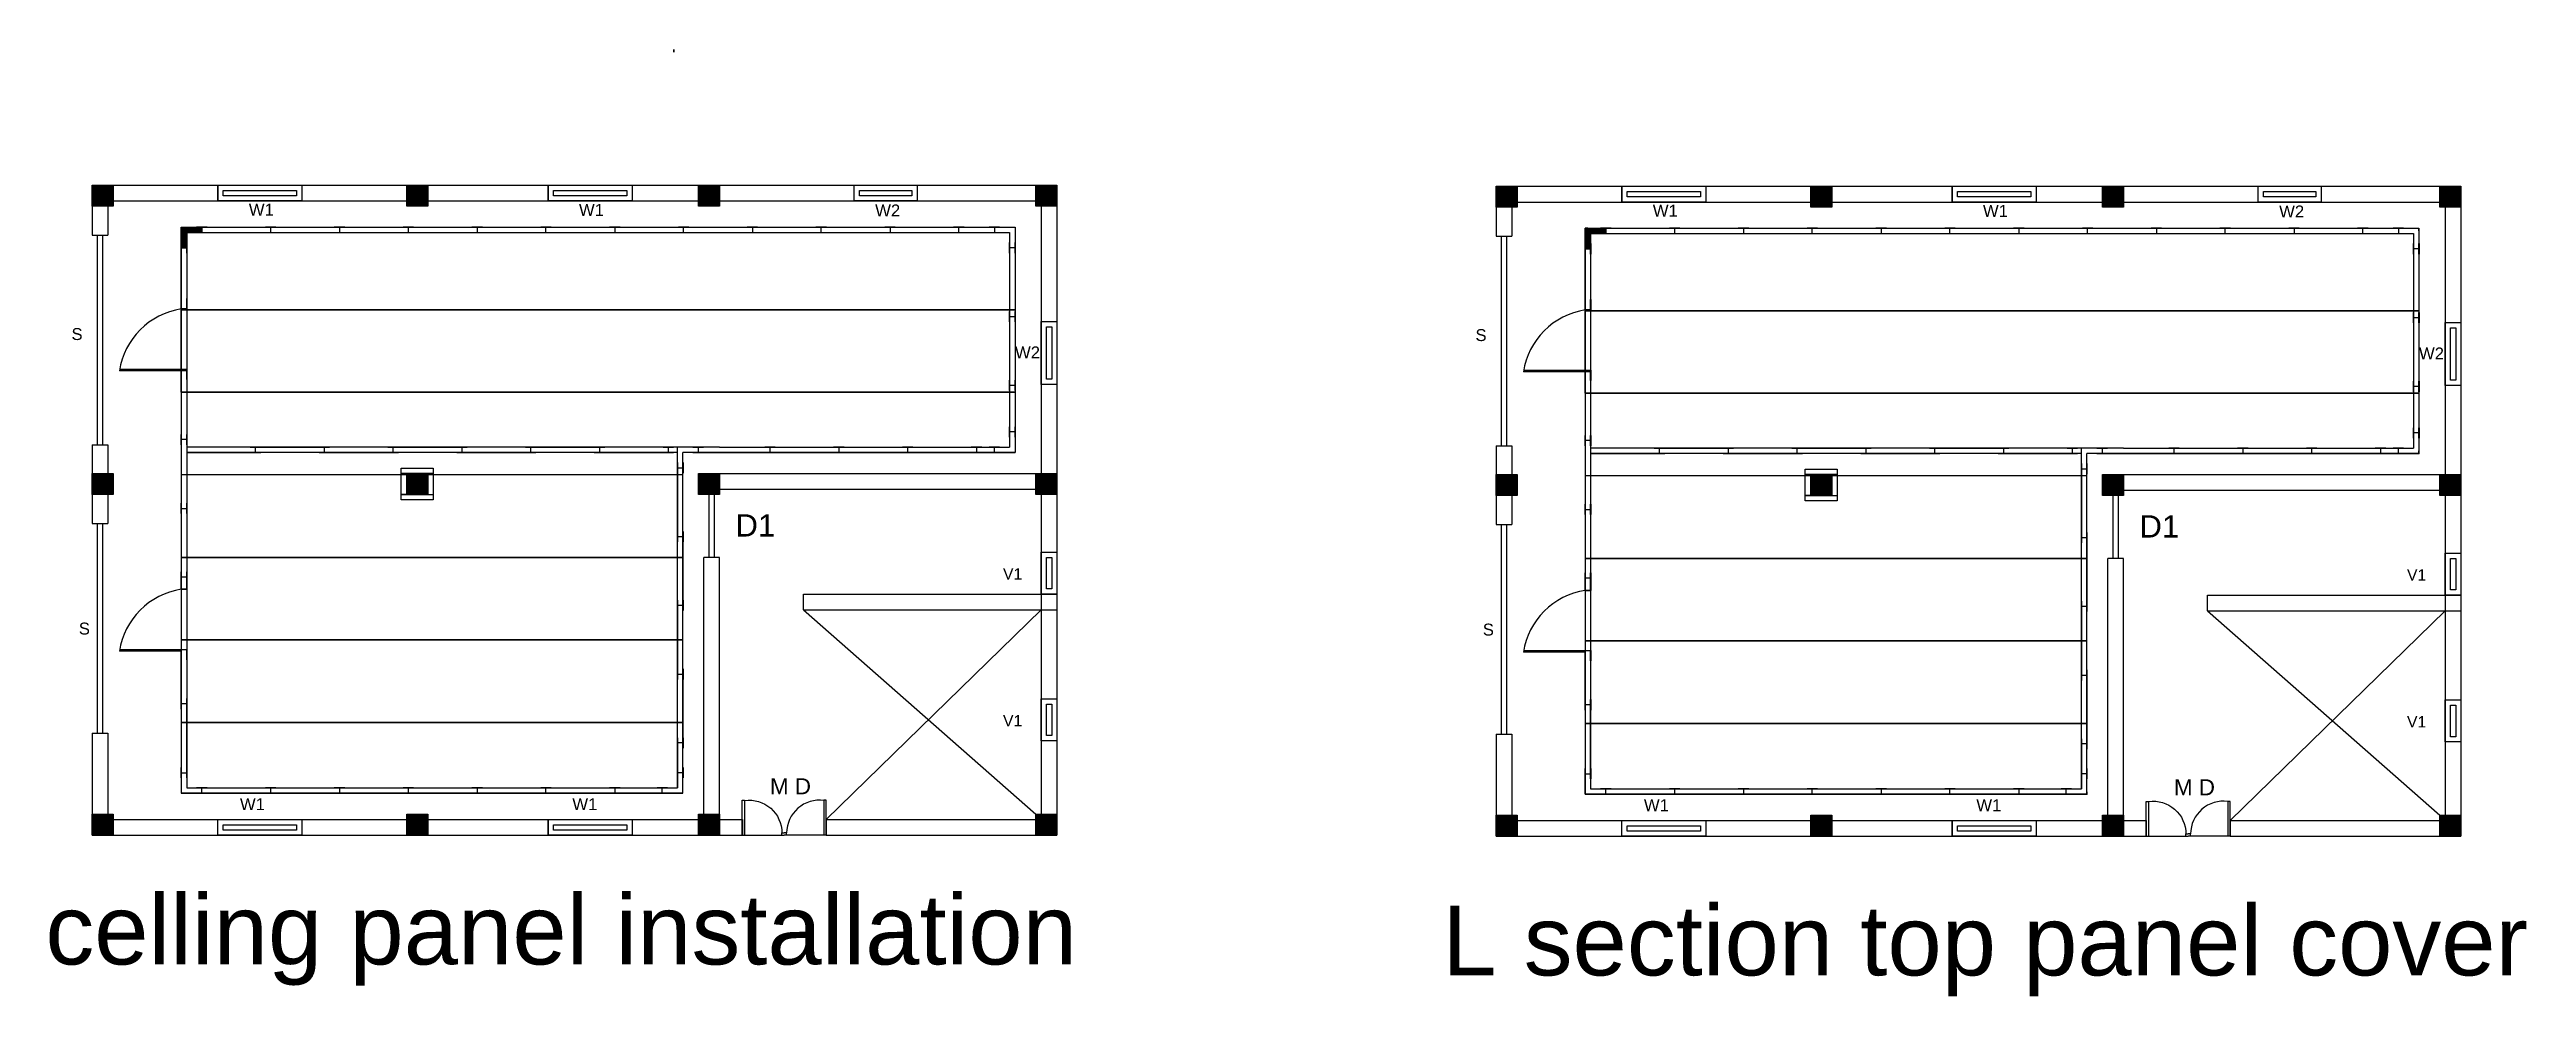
# Model space of a CAD drawing. Header units: millimetres. Extents: x -5757 to 4071, y -90348 to 1709.
# Drawn here: x -316 to 1101, y -2103 to -1561 of the extents above; entities that cross this region are included whole.
import ezdxf

# ---------------------------------------------------------------- set-up
doc = ezdxf.new("R2010")
doc.units = ezdxf.units.MM
doc.header["$MEASUREMENT"] = 0
doc.styles.get("Standard").update_dxf_attribs({"font": 'arial.ttf'})

msp = doc.modelspace()

# ---------------------------------------------------------------- texts
for s, height, p in [('W1', 6.82668, (-202.22507, -1656.45017)), ('W1', 6.82668, (-13.35956, -1656.55948)), ('W2', 6.82668, (156.10015, -1656.87585)), ('W1', 6.82668, (601.0051, -1657.03338)), ('W1', 6.82668, (789.8706, -1657.1427)), ('W2', 6.82668, (959.33032, -1657.45906)), ('S', 6.82668, (-303.69225, -1727.61897)), ('S', 6.82668, (499.53792, -1728.20219)), ('W2', 6.82668, (236.10581, -1738.1387)), ('W2', 6.82668, (1039.33598, -1738.72192)), ('D1', 12.751706, (76.1682, -1840.07977)), ('D1', 12.751706, (879.39836, -1840.66298)), ('V1', 6.456626, (229.23244, -1864.69695)), ('V1', 6.456626, (1032.4626, -1865.28017)), ('S', 6.82668, (-299.49936, -1896.17554)), ('S', 6.82668, (503.73081, -1896.75875)), ('V1', 6.456626, (229.23244, -1948.73427)), ('V1', 6.456626, (1032.4626, -1949.31749)), ('M D', 9.164999, (95.92076, -1987.60065)), ('M D', 9.164999, (899.15092, -1988.18386)), ('W1', 6.82668, (-207.31695, -1996.68267)), ('W1', 6.82668, (-17.14864, -1996.68267)), ('W1', 6.82668, (595.91321, -1997.26589)), ('W1', 6.82668, (786.08152, -1997.26589))]:
    msp.add_text(s, height=height).set_placement(p)
at = {"char_height": 40, "attachment_point": 1}
for s, width, heights, insert in [('celling panel installation', 618.4090479, [0], (-318.62357, -2044.99738, 610.11516)), ('L section top panel cover', 847.6496795, [97.97207], (480.54093, -2051.25425, 839.28489))]:
    msp.add_mtext_dynamic_manual_height_columns(s, width=width, gutter_width=603.26093, heights=heights, dxfattribs=dict(at, insert=insert))

# ---------------------------------------------------------------- blocks, each defined once
blk = doc.blocks.new('door')
for p, q in [((365.5, -158.4), (335.5, -158.4)), ((335.5, -158.4), (335.5, -160.4)), ((335.5, -160.4), (365.5, -160.4)), ((365.5, -158.4), (365.5, -194.4)), ((365.5, -192.4), (363.5, -192.4)), ((363.5, -192.4), (363.5, -194.4))]:
    blk.add_line(p, q)
blk.add_arc((363.6, -164.1), 28.3, 172.5859, 269.786)

# ---------------------------------------------------------------- hatches: boundary and pattern name
h = msp.add_hatch(color=256)
h.dxf.hatch_style = 1
h.paths.add_polyline_path([(-279.89419, -1639.04454), (-291.89419, -1639.04454), (-291.89419, -1651.04454), (-279.89419, -1651.04454)])
h = msp.add_hatch(color=256)
h.dxf.hatch_style = 1
h.paths.add_polyline_path([(-99.89419, -1639.04454), (-111.89419, -1639.04454), (-111.89419, -1651.04454), (-99.89419, -1651.04454)])
h = msp.add_hatch(color=256)
h.dxf.hatch_style = 1
h.paths.add_polyline_path([(67.10581, -1639.04454), (55.10581, -1639.04454), (55.10581, -1651.04454), (67.10581, -1651.04454)])
h = msp.add_hatch(color=256)
h.dxf.hatch_style = 1
h.paths.add_polyline_path([(260.10581, -1639.04454), (248.10581, -1639.04454), (248.10581, -1651.04454), (260.10581, -1651.04454)])
h = msp.add_hatch(color=256)
h.dxf.hatch_style = 1
h.paths.add_polyline_path([(523.33598, -1639.62776), (511.33598, -1639.62776), (511.33598, -1651.62776), (523.33598, -1651.62776)])
h = msp.add_hatch(color=256)
h.dxf.hatch_style = 1
h.paths.add_polyline_path([(703.33598, -1639.62776), (691.33598, -1639.62776), (691.33598, -1651.62776), (703.33598, -1651.62776)])
h = msp.add_hatch(color=256)
h.dxf.hatch_style = 1
h.paths.add_polyline_path([(870.33598, -1639.62776), (858.33598, -1639.62776), (858.33598, -1651.62776), (870.33598, -1651.62776)])
h = msp.add_hatch(color=256)
h.dxf.hatch_style = 1
h.paths.add_polyline_path([(1063.33598, -1639.62776), (1051.33598, -1639.62776), (1051.33598, -1651.62776), (1063.33598, -1651.62776)])
h = msp.add_hatch()
h.set_pattern_fill('INSUL', color=256)
h.set_pattern_definition([(360, (2512.84313, -2889.16082), (0, 0.375), []), (360, (2512.84313, -2889.03582), (0, 0.375), [0.125, -0.125]), (360, (2512.84313, -2888.91082), (0, 0.375), [0.125, -0.125])])
h.paths.add_polyline_path([(-237.79419, -1666.14454), (-229.08419, -1666.14454), (-229.08419, -1663.04454), (-240.89419, -1663.04454), (-240.89419, -1674.85454), (-237.79419, -1674.85454)])
h = msp.add_hatch()
h.set_pattern_fill('INSUL', color=256)
h.set_pattern_definition([(360, (3316.0733, -2889.74404), (0, 0.375), []), (360, (3316.0733, -2889.61904), (0, 0.375), [0.125, -0.125]), (360, (3316.0733, -2889.49404), (0, 0.375), [0.125, -0.125])])
h.paths.add_polyline_path([(565.43598, -1666.72776), (574.14598, -1666.72776), (574.14598, -1663.62776), (562.33598, -1663.62776), (562.33598, -1675.43776), (565.43598, -1675.43776)])
h = msp.add_hatch(color=256)
h.dxf.hatch_style = 1
h.paths.add_polyline_path([(-279.89419, -1804.04454), (-291.89419, -1804.04454), (-291.89419, -1816.04454), (-279.89419, -1816.04454)])
h = msp.add_hatch(color=256)
h.dxf.hatch_style = 1
h.paths.add_polyline_path([(-99.89419, -1804.04454), (-111.89419, -1804.04454), (-111.89419, -1816.04454), (-99.89419, -1816.04454)])
h = msp.add_hatch(color=256)
h.dxf.hatch_style = 1
h.paths.add_polyline_path([(67.10581, -1804.04454), (55.10581, -1804.04454), (55.10581, -1816.04454), (67.10581, -1816.04454)])
h = msp.add_hatch(color=256)
h.dxf.hatch_style = 1
h.paths.add_polyline_path([(260.10581, -1804.04454), (248.10581, -1804.04454), (248.10581, -1816.04454), (260.10581, -1816.04454)])
h = msp.add_hatch(color=256)
h.dxf.hatch_style = 1
h.paths.add_polyline_path([(523.33598, -1804.62776), (511.33598, -1804.62776), (511.33598, -1816.62776), (523.33598, -1816.62776)])
h = msp.add_hatch(color=256)
h.dxf.hatch_style = 1
h.paths.add_polyline_path([(703.33598, -1804.62776), (691.33598, -1804.62776), (691.33598, -1816.62776), (703.33598, -1816.62776)])
h = msp.add_hatch(color=256)
h.dxf.hatch_style = 1
h.paths.add_polyline_path([(870.33598, -1804.62776), (858.33598, -1804.62776), (858.33598, -1816.62776), (870.33598, -1816.62776)])
h = msp.add_hatch(color=256)
h.dxf.hatch_style = 1
h.paths.add_polyline_path([(1063.33598, -1804.62776), (1051.33598, -1804.62776), (1051.33598, -1816.62776), (1063.33598, -1816.62776)])
h = msp.add_hatch(color=256)
h.dxf.hatch_style = 1
h.paths.add_polyline_path([(-279.89419, -1999.04454), (-291.89419, -1999.04454), (-291.89419, -2011.04454), (-279.89419, -2011.04454)])
h = msp.add_hatch(color=256)
h.dxf.hatch_style = 1
h.paths.add_polyline_path([(-99.89419, -1999.04454), (-111.89419, -1999.04454), (-111.89419, -2011.04454), (-99.89419, -2011.04454)])
h = msp.add_hatch(color=256)
h.dxf.hatch_style = 1
h.paths.add_polyline_path([(67.10581, -1999.04454), (55.10581, -1999.04454), (55.10581, -2011.04454), (67.10581, -2011.04454)])
h = msp.add_hatch(color=256)
h.dxf.hatch_style = 1
h.paths.add_polyline_path([(260.10581, -1999.04454), (248.10581, -1999.04454), (248.10581, -2011.04454), (260.10581, -2011.04454)])
h = msp.add_hatch(color=256)
h.dxf.hatch_style = 1
h.paths.add_polyline_path([(523.33598, -1999.62776), (511.33598, -1999.62776), (511.33598, -2011.62776), (523.33598, -2011.62776)])
h = msp.add_hatch(color=256)
h.dxf.hatch_style = 1
h.paths.add_polyline_path([(703.33598, -1999.62776), (691.33598, -1999.62776), (691.33598, -2011.62776), (703.33598, -2011.62776)])
h = msp.add_hatch(color=256)
h.dxf.hatch_style = 1
h.paths.add_polyline_path([(870.33598, -1999.62776), (858.33598, -1999.62776), (858.33598, -2011.62776), (870.33598, -2011.62776)])
h = msp.add_hatch(color=256)
h.dxf.hatch_style = 1
h.paths.add_polyline_path([(1063.33598, -1999.62776), (1051.33598, -1999.62776), (1051.33598, -2011.62776), (1063.33598, -2011.62776)])

# ---------------------------------------------------------------- linework, layer by layer
for p, q in [((-291.89419, -1639.04454), (260.10581, -1639.04454)), ((-291.89419, -1639.04454), (-291.89419, -1667.54454)), ((-282.89419, -1639.04454), (-282.89419, -1667.54454)), ((-219.89419, -1639.04454), (-219.89419, -1648.04454)), ((-171.89419, -1639.04454), (-171.89419, -1648.04454)), ((-30.89419, -1639.04454), (-30.89419, -1648.04454)), ((17.10581, -1639.04454), (17.10581, -1648.04454)), ((251.10581, -1639.04454), (251.10581, -2011.04454)), ((260.10581, -1639.04454), (260.10581, -2011.04454)), ((511.33598, -1639.62776), (1063.33598, -1639.62776)), ((511.33598, -1639.62776), (511.33598, -1668.12776)), ((520.33598, -1639.62776), (520.33598, -1668.12776)), ((583.33598, -1639.62776), (583.33598, -1648.62776)), ((631.33598, -1639.62776), (631.33598, -1648.62776)), ((772.33598, -1639.62776), (772.33598, -1648.62776)), ((820.33598, -1639.62776), (820.33598, -1648.62776)), ((1054.33598, -1639.62776), (1054.33598, -2011.62776)), ((1063.33598, -1639.62776), (1063.33598, -2011.62776)), ((-291.89419, -1648.04454), (260.10581, -1648.04454)), ((511.33598, -1648.62776), (1063.33598, -1648.62776)), ((-229.08419, -1663.04454), (-229.08419, -1666.14454)), ((-229.08419, -1666.14454), (-189.71419, -1666.14454)), ((-189.71419, -1666.14454), (-189.71419, -1663.04454)), ((-189.71419, -1663.04454), (-150.34419, -1663.04454)), ((-150.34419, -1663.04454), (-150.34419, -1666.14454)), ((-150.34419, -1666.14454), (-110.97419, -1666.14454)), ((-110.97419, -1666.14454), (-110.97419, -1663.04454)), ((-110.97419, -1663.04454), (-71.60419, -1663.04454)), ((-71.60419, -1663.04454), (-71.60419, -1666.14454)), ((-71.60419, -1666.14454), (-32.23419, -1666.14454)), ((-32.23419, -1666.14454), (-32.23419, -1663.04454)), ((-32.23419, -1663.04454), (7.13581, -1663.04454)), ((7.13581, -1663.04454), (7.13581, -1666.14454)), ((7.13581, -1666.14454), (46.50581, -1666.14454)), ((46.50581, -1666.14454), (46.50581, -1663.04454)), ((46.50581, -1663.04454), (85.87581, -1663.04454)), ((85.87581, -1663.04454), (85.87581, -1666.14454)), ((85.87581, -1666.14454), (125.24581, -1666.14454)), ((125.24581, -1666.14454), (125.24581, -1663.04454)), ((125.24581, -1663.04454), (164.61581, -1663.04454)), ((164.61581, -1663.04454), (164.61581, -1666.14454)), ((164.61581, -1666.14454), (203.98581, -1666.14454)), ((203.98581, -1666.14454), (203.98581, -1663.04454)), ((224.29581, -1663.04454), (224.29581, -1666.14454)), ((236.10581, -1663.04454, 102), (236.10581, -1710.28454, 102)), ((574.14598, -1663.62776), (574.14598, -1666.72776)), ((574.14598, -1666.72776), (613.51598, -1666.72776)), ((613.51598, -1666.72776), (613.51598, -1663.62776)), ((613.51598, -1663.62776), (652.88598, -1663.62776)), ((652.88598, -1663.62776), (652.88598, -1666.72776)), ((652.88598, -1666.72776), (692.25598, -1666.72776)), ((692.25598, -1666.72776), (692.25598, -1663.62776)), ((692.25598, -1663.62776), (731.62598, -1663.62776)), ((731.62598, -1663.62776), (731.62598, -1666.72776)), ((731.62598, -1666.72776), (770.99598, -1666.72776)), ((770.99598, -1666.72776), (770.99598, -1663.62776)), ((770.99598, -1663.62776), (810.36598, -1663.62776)), ((810.36598, -1663.62776), (810.36598, -1666.72776)), ((810.36598, -1666.72776), (849.73598, -1666.72776)), ((849.73598, -1666.72776), (849.73598, -1663.62776)), ((849.73598, -1663.62776), (889.10598, -1663.62776)), ((889.10598, -1663.62776), (889.10598, -1666.72776)), ((889.10598, -1666.72776), (928.47598, -1666.72776)), ((928.47598, -1666.72776), (928.47598, -1663.62776)), ((928.47598, -1663.62776), (967.84598, -1663.62776)), ((967.84598, -1663.62776), (967.84598, -1666.72776)), ((967.84598, -1666.72776), (1007.21598, -1666.72776)), ((1007.21598, -1666.72776), (1007.21598, -1663.62776)), ((1027.52598, -1663.62776), (1027.52598, -1666.72776)), ((1039.33598, -1663.62776, 102), (1039.33598, -1710.86776, 102)), ((-240.89419, -1674.85454), (-237.79419, -1674.85454)), ((236.10581, -1674.85454), (233.00581, -1674.85454)), ((562.33598, -1675.43776), (565.43598, -1675.43776)), ((1039.33598, -1675.43776), (1036.23598, -1675.43776)), ((-240.89419, -1708.14454), (-240.89419, -1746.94454)), ((-237.79419, -1709.84454), (-240.89419, -1709.84454)), ((236.10581, -1710.28454, 102), (234.5893, -1710.28454, 102)), ((562.33598, -1708.72776), (562.33598, -1747.52776)), ((565.43598, -1710.42776), (562.33598, -1710.42776)), ((1039.33598, -1710.86776, 102), (1037.81947, -1710.86776, 102)), ((-240.89419, -1745.24454), (-276.29419, -1745.24454)), ((-276.12666, -1744.24454), (-237.79419, -1744.24454)), ((-237.79419, -1745.24454), (-240.89419, -1745.24454)), ((-237.79419, -1745.24454), (-237.79419, -1784.61454)), ((562.33598, -1745.82776), (526.93598, -1745.82776)), ((527.10351, -1744.82776), (565.43598, -1744.82776)), ((565.43598, -1745.82776), (562.33598, -1745.82776)), ((565.43598, -1745.82776), (565.43598, -1785.19776)), ((-237.79419, -1784.61454), (-240.89419, -1784.61454)), ((-240.89419, -1784.61454), (-240.89419, -1823.98454)), ((236.10581, -1780.23454), (233.00581, -1780.23454)), ((565.43598, -1785.19776), (562.33598, -1785.19776)), ((562.33598, -1785.19776), (562.33598, -1824.56776)), ((1039.33598, -1780.81776), (1036.23598, -1780.81776)), ((-291.89419, -1787.54454), (-291.89419, -1832.54454)), ((-282.89419, -1787.54454), (-282.89419, -1832.54454)), ((-237.79419, -1788.94454), (-237.79419, -1792.04454)), ((43.00581, -1792.04454), (43.00581, -1788.94454)), ((43.00581, -1852.04454), (43.00581, -1792.04454)), ((43.00581, -1983.94454), (43.00581, -1792.04454)), ((54.81581, -1788.94454), (54.81581, -1792.04454)), ((67.10581, -1788.94454), (233.00581, -1788.94454)), ((67.10581, -1792.04454), (236.10581, -1792.04454)), ((224.29581, -1792.04454), (224.29581, -1788.94454)), ((511.33598, -1788.12776), (511.33598, -1833.12776)), ((520.33598, -1788.12776), (520.33598, -1833.12776)), ((565.43598, -1789.52776), (565.43598, -1792.62776)), ((846.23598, -1792.62776), (846.23598, -1789.52776)), ((846.23598, -1852.62776), (846.23598, -1792.62776)), ((846.23598, -1984.52776), (846.23598, -1792.62776)), ((858.04598, -1789.52776), (858.04598, -1792.62776)), ((870.33598, -1789.52776), (1036.23598, -1789.52776)), ((870.33598, -1792.62776), (1039.33598, -1792.62776)), ((1027.52598, -1792.62776), (1027.52598, -1789.52776)), ((-96.79419, -1804.04454), (-114.99419, -1804.04454)), ((-99.89419, -1804.04454), (-96.79419, -1804.04454)), ((43.00581, -1800.75454), (46.10581, -1800.75454)), ((58.10581, -1816.04454), (58.10581, -1804.04454)), ((67.10581, -1816.04454), (67.10581, -1804.04454)), ((67.10581, -1804.04454), (260.10581, -1804.04454)), ((67.10581, -1813.04454), (260.10581, -1813.04454)), ((706.43598, -1804.62776), (688.23598, -1804.62776)), ((703.33598, -1804.62776), (706.43598, -1804.62776)), ((846.23598, -1801.33776), (849.33598, -1801.33776)), ((861.33598, -1816.62776), (861.33598, -1804.62776)), ((870.33598, -1816.62776), (870.33598, -1804.62776)), ((870.33598, -1804.62776), (1063.33598, -1804.62776)), ((870.33598, -1813.62776), (1063.33598, -1813.62776)), ((-240.89419, -1823.98454), (-237.79419, -1823.98454)), ((-237.79419, -1823.98454), (-237.79419, -1863.35454)), ((-111.89419, -1816.04454), (-114.99419, -1816.04454)), ((-114.99419, -1816.04454), (-96.79419, -1816.04454)), ((61.10248, -1852.04454), (61.10248, -1816.04454)), ((64.10248, -1852.04454), (64.10248, -1816.04454)), ((562.33598, -1824.56776), (565.43598, -1824.56776)), ((565.43598, -1824.56776), (565.43598, -1863.93776)), ((691.33598, -1816.62776), (688.23598, -1816.62776)), ((688.23598, -1816.62776), (706.43598, -1816.62776)), ((864.33265, -1852.62776), (864.33265, -1816.62776)), ((867.33265, -1852.62776), (867.33265, -1816.62776)), ((43.00581, -1983.94454), (43.00581, -1852.04454)), ((46.10581, -1987.04454), (46.10581, -1852.04454)), ((58.10581, -2011.04454), (58.10581, -1852.04454)), ((67.10581, -1852.04454), (58.10581, -1852.04454)), ((67.10581, -2011.04454), (67.10581, -1852.04454)), ((846.23598, -1984.52776), (846.23598, -1852.62776)), ((849.33598, -1987.62776), (849.33598, -1852.62776)), ((861.33598, -2011.62776), (861.33598, -1852.62776)), ((870.33598, -1852.62776), (861.33598, -1852.62776)), ((870.33598, -2011.62776), (870.33598, -1852.62776)), ((-237.79419, -1863.35454), (-240.89419, -1863.35454)), ((-240.89419, -1870.29454), (-237.79419, -1870.29454)), ((565.43598, -1863.93776), (562.33598, -1863.93776)), ((115.10581, -1882.04454), (115.10581, -1873.04454)), ((115.10581, -1873.04454), (260.10581, -1873.04454)), ((115.10581, -1882.04454), (260.10581, -1882.04454)), ((115.10581, -1882.04454), (248.10581, -1999.04454)), ((251.10581, -1882.04454), (128.10581, -2002.04454)), ((562.33598, -1870.87776), (565.43598, -1870.87776)), ((918.33598, -1882.62776), (918.33598, -1873.62776)), ((918.33598, -1873.62776), (1063.33598, -1873.62776)), ((918.33598, -1882.62776), (1063.33598, -1882.62776)), ((918.33598, -1882.62776), (1051.33598, -1999.62776)), ((1054.33598, -1882.62776), (931.33598, -2002.62776)), ((-240.89419, -1905.69454), (-276.29419, -1905.69454)), ((-276.12666, -1904.69454), (-237.79419, -1904.69454)), ((-240.89419, -1935.86454), (-240.89419, -1905.69454)), ((562.33598, -1906.27776), (526.93598, -1906.27776)), ((527.10351, -1905.27776), (565.43598, -1905.27776)), ((562.33598, -1936.44776), (562.33598, -1906.27776)), ((-237.79419, -1935.86454), (-240.89419, -1935.86454)), ((-237.79419, -1975.23454), (-237.79419, -1935.86454)), ((565.43598, -1936.44776), (562.33598, -1936.44776)), ((565.43598, -1975.81776), (565.43598, -1936.44776)), ((-291.89419, -1952.54454), (-291.89419, -1999.04454)), ((-282.89419, -1952.54454), (-282.89419, -1999.04454)), ((511.33598, -1953.12776), (511.33598, -1999.62776)), ((520.33598, -1953.12776), (520.33598, -1999.62776)), ((-240.89419, -1975.23454), (-237.79419, -1975.23454)), ((46.10581, -1975.23454), (43.00581, -1975.23454)), ((562.33598, -1975.81776), (565.43598, -1975.81776)), ((849.33598, -1975.81776), (846.23598, -1975.81776)), ((-229.08419, -1987.04454), (-229.08419, -1983.94454)), ((34.29581, -1987.04454), (34.29581, -1983.94454)), ((574.14598, -1987.62776), (574.14598, -1984.52776)), ((837.52598, -1987.62776), (837.52598, -1984.52776)), ((-291.89419, -1999.04454), (-291.89419, -2011.04454)), ((-291.89419, -2002.04454), (80.10581, -2002.04454)), ((-291.89419, -2011.04454), (80.10581, -2011.04454)), ((-282.89419, -1999.04454), (-282.89419, -2011.04454)), ((-30.89419, -2002.04454), (-30.89419, -2011.04454)), ((17.10581, -2002.04454), (17.10581, -2011.04454)), ((80.10581, -2002.04454), (80.10581, -2011.04454)), ((128.10581, -2002.04454), (260.10581, -2002.04454)), ((128.10581, -2002.04454), (128.10581, -2011.04454)), ((128.10581, -2011.04454), (260.10581, -2011.04454)), ((511.33598, -1999.62776), (511.33598, -2011.62776)), ((511.33598, -2002.62776), (883.33598, -2002.62776)), ((511.33598, -2011.62776), (883.33598, -2011.62776)), ((520.33598, -1999.62776), (520.33598, -2011.62776)), ((772.33598, -2002.62776), (772.33598, -2011.62776)), ((820.33598, -2002.62776), (820.33598, -2011.62776)), ((883.33598, -2002.62776), (883.33598, -2011.62776)), ((931.33598, -2002.62776), (1063.33598, -2002.62776)), ((931.33598, -2002.62776), (931.33598, -2011.62776)), ((931.33598, -2011.62776), (1063.33598, -2011.62776))]:
    msp.add_line(p, q)
at = {"color": 3}
for p, q in [((-291.89419, -1667.54454), (-282.89419, -1667.54454)), ((511.33598, -1668.12776), (520.33598, -1668.12776)), ((-291.89419, -1787.54454), (-282.89419, -1787.54454)), ((511.33598, -1788.12776), (520.33598, -1788.12776)), ((-291.89419, -1832.54454), (-282.89419, -1832.54454)), ((511.33598, -1833.12776), (520.33598, -1833.12776)), ((-291.89419, -1952.54454), (-282.89419, -1952.54454)), ((511.33598, -1953.12776), (520.33598, -1953.12776))]:
    msp.add_line(p, q, dxfattribs=at)
at = {"extrusion": (0, -1, -6.12323e-17)}
for p, q in [((-237.79419, -1709.84454, 102), (-237.79419, -1709.84454, 81)), ((565.43598, -1710.42776, 102), (565.43598, -1710.42776, 81)), ((-237.79419, -1870.29454, 81), (-241.00664, -1870.29454, 81)), ((-237.79419, -1870.29454, 102), (-237.79419, -1870.29454, 81)), ((565.43598, -1870.87776, 81), (562.22352, -1870.87776, 81)), ((565.43598, -1870.87776, 102), (565.43598, -1870.87776, 81))]:
    msp.add_line(p, q, dxfattribs=at)
at = {"extrusion": (1, 0, 0)}
for points, elevation in [([(-1562.85981, 0), (-1561.35981, 0), (-1561.35981, 0.0625), (-1562.92231, 0.0625), (-1562.92231, -4.9375), (-1562.85981, -4.9375), (-1562.85981, 0)], 40.97142), ([(-1792.62776, 105.14), (-1791.12776, 105.14), (-1791.12776, 105.2025), (-1792.69026, 105.2025), (-1792.69026, 100.2025), (-1792.62776, 100.2025), (-1792.62776, 105.14)], 1039.33598), ([(-1987.62776, 105.14), (-1986.12776, 105.14), (-1986.12776, 105.2025), (-1987.69026, 105.2025), (-1987.69026, 100.2025), (-1987.62776, 100.2025), (-1987.62776, 105.14)], 849.34358)]:
    msp.add_lwpolyline(points, dxfattribs=dict(at, elevation=elevation))
for points in [[(-291.89419, -1639.04454), (-279.89419, -1639.04454), (-279.89419, -1651.04454), (-291.89419, -1651.04454)], [(-111.89419, -1639.04454), (-99.89419, -1639.04454), (-99.89419, -1651.04454), (-111.89419, -1651.04454)], [(55.10581, -1639.04454), (67.10581, -1639.04454), (67.10581, -1651.04454), (55.10581, -1651.04454)], [(248.10581, -1639.04454), (260.10581, -1639.04454), (260.10581, -1651.04454), (248.10581, -1651.04454)], [(511.33598, -1639.62776), (523.33598, -1639.62776), (523.33598, -1651.62776), (511.33598, -1651.62776)], [(691.33598, -1639.62776), (703.33598, -1639.62776), (703.33598, -1651.62776), (691.33598, -1651.62776)], [(858.33598, -1639.62776), (870.33598, -1639.62776), (870.33598, -1651.62776), (858.33598, -1651.62776)], [(1051.33598, -1639.62776), (1063.33598, -1639.62776), (1063.33598, -1651.62776), (1051.33598, -1651.62776)], [(-291.89419, -1804.04454), (-279.89419, -1804.04454), (-279.89419, -1816.04454), (-291.89419, -1816.04454)], [(-114.99419, -1800.94454), (-96.79419, -1800.94454), (-96.79419, -1819.14454), (-114.99419, -1819.14454)], [(-111.89419, -1804.04454), (-99.89419, -1804.04454), (-99.89419, -1816.04454), (-111.89419, -1816.04454)], [(55.10581, -1804.04454), (67.10581, -1804.04454), (67.10581, -1816.04454), (55.10581, -1816.04454)], [(248.10581, -1804.04454), (260.10581, -1804.04454), (260.10581, -1816.04454), (248.10581, -1816.04454)], [(511.33598, -1804.62776), (523.33598, -1804.62776), (523.33598, -1816.62776), (511.33598, -1816.62776)], [(688.23598, -1801.52776), (706.43598, -1801.52776), (706.43598, -1819.72776), (688.23598, -1819.72776)], [(691.33598, -1804.62776), (703.33598, -1804.62776), (703.33598, -1816.62776), (691.33598, -1816.62776)], [(858.33598, -1804.62776), (870.33598, -1804.62776), (870.33598, -1816.62776), (858.33598, -1816.62776)], [(1051.33598, -1804.62776), (1063.33598, -1804.62776), (1063.33598, -1816.62776), (1051.33598, -1816.62776)], [(-291.89419, -1999.04454), (-279.89419, -1999.04454), (-279.89419, -2011.04454), (-291.89419, -2011.04454)], [(-111.89419, -1999.04454), (-99.89419, -1999.04454), (-99.89419, -2011.04454), (-111.89419, -2011.04454)], [(55.10581, -1999.04454), (67.10581, -1999.04454), (67.10581, -2011.04454), (55.10581, -2011.04454)], [(248.10581, -1999.04454), (260.10581, -1999.04454), (260.10581, -2011.04454), (248.10581, -2011.04454)], [(511.33598, -1999.62776), (523.33598, -1999.62776), (523.33598, -2011.62776), (511.33598, -2011.62776)], [(691.33598, -1999.62776), (703.33598, -1999.62776), (703.33598, -2011.62776), (691.33598, -2011.62776)], [(858.33598, -1999.62776), (870.33598, -1999.62776), (870.33598, -2011.62776), (858.33598, -2011.62776)], [(1051.33598, -1999.62776), (1063.33598, -1999.62776), (1063.33598, -2011.62776), (1051.33598, -2011.62776)]]:
    msp.add_lwpolyline(points, close=True)
at = {"color": 2}
for points in [[(-219.89419, -1639.04454), (-171.89419, -1639.04454), (-171.89419, -1648.04454), (-219.89419, -1648.04454)], [(-216.89419, -1642.04454), (-174.89419, -1642.04454), (-174.89419, -1645.04454), (-216.89419, -1645.04454)], [(-30.89419, -1639.04454), (17.10581, -1639.04454), (17.10581, -1648.04454), (-30.89419, -1648.04454)], [(-27.89419, -1642.04454), (14.10581, -1642.04454), (14.10581, -1645.04454), (-27.89419, -1645.04454)], [(144.10581, -1639.04454), (180.10581, -1639.04454), (180.10581, -1648.04454), (144.10581, -1648.04454)], [(147.10581, -1642.04454), (177.10581, -1642.04454), (177.10581, -1645.04454), (147.10581, -1645.04454)], [(583.33598, -1639.62776), (631.33598, -1639.62776), (631.33598, -1648.62776), (583.33598, -1648.62776)], [(586.33598, -1642.62776), (628.33598, -1642.62776), (628.33598, -1645.62776), (586.33598, -1645.62776)], [(772.33598, -1639.62776), (820.33598, -1639.62776), (820.33598, -1648.62776), (772.33598, -1648.62776)], [(775.33598, -1642.62776), (817.33598, -1642.62776), (817.33598, -1645.62776), (775.33598, -1645.62776)], [(947.33598, -1639.62776), (983.33598, -1639.62776), (983.33598, -1648.62776), (947.33598, -1648.62776)], [(950.33598, -1642.62776), (980.33598, -1642.62776), (980.33598, -1645.62776), (950.33598, -1645.62776)], [(251.10581, -1717.04454), (260.10581, -1717.04454), (260.10581, -1753.04454), (251.10581, -1753.04454)], [(254.10581, -1720.04454), (257.10581, -1720.04454), (257.10581, -1750.04454), (254.10581, -1750.04454)], [(1054.33598, -1717.62776), (1063.33598, -1717.62776), (1063.33598, -1753.62776), (1054.33598, -1753.62776)], [(1057.33598, -1720.62776), (1060.33598, -1720.62776), (1060.33598, -1750.62776), (1057.33598, -1750.62776)], [(251.10581, -1849.04454), (260.10581, -1849.04454), (260.10581, -1873.04454), (251.10581, -1873.04454)], [(254.10581, -1852.04454), (257.10581, -1852.04454), (257.10581, -1870.04454), (254.10581, -1870.04454)], [(1054.33598, -1849.62776), (1063.33598, -1849.62776), (1063.33598, -1873.62776), (1054.33598, -1873.62776)], [(1057.33598, -1852.62776), (1060.33598, -1852.62776), (1060.33598, -1870.62776), (1057.33598, -1870.62776)], [(251.10581, -1933.04454), (260.10581, -1933.04454), (260.10581, -1957.04454), (251.10581, -1957.04454)], [(254.10581, -1936.04454), (257.10581, -1936.04454), (257.10581, -1954.04454), (254.10581, -1954.04454)], [(1054.33598, -1933.62776), (1063.33598, -1933.62776), (1063.33598, -1957.62776), (1054.33598, -1957.62776)], [(1057.33598, -1936.62776), (1060.33598, -1936.62776), (1060.33598, -1954.62776), (1057.33598, -1954.62776)], [(-219.89419, -2002.04454), (-171.89419, -2002.04454), (-171.89419, -2011.04454), (-219.89419, -2011.04454)], [(-216.89419, -2005.04454), (-174.89419, -2005.04454), (-174.89419, -2008.04454), (-216.89419, -2008.04454)], [(-30.89419, -2002.04454), (17.10581, -2002.04454), (17.10581, -2011.04454), (-30.89419, -2011.04454)], [(-27.89419, -2005.04454), (14.10581, -2005.04454), (14.10581, -2008.04454), (-27.89419, -2008.04454)], [(583.33598, -2002.62776), (631.33598, -2002.62776), (631.33598, -2011.62776), (583.33598, -2011.62776)], [(586.33598, -2005.62776), (628.33598, -2005.62776), (628.33598, -2008.62776), (586.33598, -2008.62776)], [(772.33598, -2002.62776), (820.33598, -2002.62776), (820.33598, -2011.62776), (772.33598, -2011.62776)], [(775.33598, -2005.62776), (817.33598, -2005.62776), (817.33598, -2008.62776), (775.33598, -2008.62776)]]:
    msp.add_lwpolyline(points, close=True, dxfattribs=at)
at = {"color": 3}
for points in [[(-288.89419, -1787.54454), (-288.89419, -1667.54454)], [(-285.89419, -1667.54454), (-285.89419, -1787.54454)], [(514.33598, -1788.12776), (514.33598, -1668.12776)], [(517.33598, -1668.12776), (517.33598, -1788.12776)], [(-288.89419, -1952.54454), (-288.89419, -1832.54454)], [(-285.89419, -1832.54454), (-285.89419, -1952.54454)], [(514.33598, -1953.12776), (514.33598, -1833.12776)], [(517.33598, -1833.12776), (517.33598, -1953.12776)]]:
    msp.add_lwpolyline(points, dxfattribs=at)
for points in [[(-240.95669, -1674.85454), (-240.95669, -1671.85454), (-240.89419, -1671.85454), (-240.89419, -1677.85454), (-240.95669, -1677.85454), (-240.95669, -1674.85454)], [(-240.89419, -1663.04454), (-240.89419, -1987.04454)], [(-240.89419, -1663.04454), (236.10581, -1663.04454)], [(-237.79419, -1666.14454), (-237.79419, -1788.94454)], [(-237.79419, -1666.14454), (233.00581, -1666.14454)], [(-237.79419, -1674.85454), (-237.79419, -1671.85454), (-237.73169, -1671.85454), (-237.73169, -1677.85454), (-237.79419, -1677.85454), (-237.79419, -1674.85454)], [(-229.08419, -1663.04454), (-232.08419, -1663.04454), (-232.08419, -1662.98204), (-226.08419, -1662.98204), (-226.08419, -1663.04454), (-229.08419, -1663.04454)], [(-229.08419, -1666.20704), (-232.08419, -1666.20704), (-232.08419, -1666.14454), (-226.08419, -1666.14454), (-226.08419, -1666.20704), (-229.08419, -1666.20704)], [(-189.71419, -1663.04454), (-192.71419, -1663.04454), (-192.71419, -1662.98204), (-186.71419, -1662.98204), (-186.71419, -1663.04454), (-189.71419, -1663.04454)], [(-189.71419, -1666.20704), (-192.71419, -1666.20704), (-192.71419, -1666.14454), (-186.71419, -1666.14454), (-186.71419, -1666.20704), (-189.71419, -1666.20704)], [(-150.34419, -1663.04454), (-153.34419, -1663.04454), (-153.34419, -1662.98204), (-147.34419, -1662.98204), (-147.34419, -1663.04454), (-150.34419, -1663.04454)], [(-150.34419, -1666.20704), (-153.34419, -1666.20704), (-153.34419, -1666.14454), (-147.34419, -1666.14454), (-147.34419, -1666.20704), (-150.34419, -1666.20704)], [(-110.97419, -1663.04454), (-113.97419, -1663.04454), (-113.97419, -1662.98204), (-107.97419, -1662.98204), (-107.97419, -1663.04454), (-110.97419, -1663.04454)], [(-110.97419, -1666.20704), (-113.97419, -1666.20704), (-113.97419, -1666.14454), (-107.97419, -1666.14454), (-107.97419, -1666.20704), (-110.97419, -1666.20704)], [(-71.60419, -1663.04454), (-74.60419, -1663.04454), (-74.60419, -1662.98204), (-68.60419, -1662.98204), (-68.60419, -1663.04454), (-71.60419, -1663.04454)], [(-71.60419, -1666.20704), (-74.60419, -1666.20704), (-74.60419, -1666.14454), (-68.60419, -1666.14454), (-68.60419, -1666.20704), (-71.60419, -1666.20704)], [(-32.23419, -1663.04454), (-35.23419, -1663.04454), (-35.23419, -1662.98204), (-29.23419, -1662.98204), (-29.23419, -1663.04454), (-32.23419, -1663.04454)], [(-32.23419, -1666.20704), (-35.23419, -1666.20704), (-35.23419, -1666.14454), (-29.23419, -1666.14454), (-29.23419, -1666.20704), (-32.23419, -1666.20704)], [(7.13581, -1663.04454), (4.13581, -1663.04454), (4.13581, -1662.98204), (10.13581, -1662.98204), (10.13581, -1663.04454), (7.13581, -1663.04454)], [(7.13581, -1666.20704), (4.13581, -1666.20704), (4.13581, -1666.14454), (10.13581, -1666.14454), (10.13581, -1666.20704), (7.13581, -1666.20704)], [(46.50581, -1663.04454), (43.50581, -1663.04454), (43.50581, -1662.98204), (49.50581, -1662.98204), (49.50581, -1663.04454), (46.50581, -1663.04454)], [(46.50581, -1666.20704), (43.50581, -1666.20704), (43.50581, -1666.14454), (49.50581, -1666.14454), (49.50581, -1666.20704), (46.50581, -1666.20704)], [(85.87581, -1663.04454), (82.87581, -1663.04454), (82.87581, -1662.98204), (88.87581, -1662.98204), (88.87581, -1663.04454), (85.87581, -1663.04454)], [(85.87581, -1666.20704), (82.87581, -1666.20704), (82.87581, -1666.14454), (88.87581, -1666.14454), (88.87581, -1666.20704), (85.87581, -1666.20704)], [(125.24581, -1663.04454), (122.24581, -1663.04454), (122.24581, -1662.98204), (128.24581, -1662.98204), (128.24581, -1663.04454), (125.24581, -1663.04454)], [(125.24581, -1666.20704), (122.24581, -1666.20704), (122.24581, -1666.14454), (128.24581, -1666.14454), (128.24581, -1666.20704), (125.24581, -1666.20704)], [(164.61581, -1663.04454), (161.61581, -1663.04454), (161.61581, -1662.98204), (167.61581, -1662.98204), (167.61581, -1663.04454), (164.61581, -1663.04454)], [(164.61581, -1666.20704), (161.61581, -1666.20704), (161.61581, -1666.14454), (167.61581, -1666.14454), (167.61581, -1666.20704), (164.61581, -1666.20704)], [(203.98581, -1663.04454), (200.98581, -1663.04454), (200.98581, -1662.98204), (206.98581, -1662.98204), (206.98581, -1663.04454), (203.98581, -1663.04454)], [(203.98581, -1666.20704), (200.98581, -1666.20704), (200.98581, -1666.14454), (206.98581, -1666.14454), (206.98581, -1666.20704), (203.98581, -1666.20704)], [(224.29581, -1663.04454), (221.29581, -1663.04454), (221.29581, -1662.98204), (227.29581, -1662.98204), (227.29581, -1663.04454), (224.29581, -1663.04454)], [(224.29581, -1666.20704), (221.29581, -1666.20704), (221.29581, -1666.14454), (227.29581, -1666.14454), (227.29581, -1666.20704), (224.29581, -1666.20704)], [(232.94331, -1674.85454), (232.94331, -1671.85454), (233.00581, -1671.85454), (233.00581, -1677.85454), (232.94331, -1677.85454), (232.94331, -1674.85454)], [(233.00581, -1666.14454), (233.00581, -1788.94454)], [(236.10581, -1663.04454), (236.10581, -1792.04454)], [(236.10581, -1674.85454), (236.10581, -1671.85454), (236.16831, -1671.85454), (236.16831, -1677.85454), (236.10581, -1677.85454), (236.10581, -1674.85454)], [(562.33598, -1663.62776), (562.33598, -1987.62776)], [(562.33598, -1663.62776), (1039.33598, -1663.62776)], [(565.43598, -1666.72776), (565.43598, -1789.52776)], [(565.43598, -1666.72776), (1036.23598, -1666.72776)], [(574.14598, -1663.62776), (571.14598, -1663.62776), (571.14598, -1663.56526), (577.14598, -1663.56526), (577.14598, -1663.62776), (574.14598, -1663.62776)], [(574.14598, -1666.79026), (571.14598, -1666.79026), (571.14598, -1666.72776), (577.14598, -1666.72776), (577.14598, -1666.79026), (574.14598, -1666.79026)], [(613.51598, -1663.62776), (610.51598, -1663.62776), (610.51598, -1663.56526), (616.51598, -1663.56526), (616.51598, -1663.62776), (613.51598, -1663.62776)], [(613.51598, -1666.79026), (610.51598, -1666.79026), (610.51598, -1666.72776), (616.51598, -1666.72776), (616.51598, -1666.79026), (613.51598, -1666.79026)], [(652.88598, -1663.62776), (649.88598, -1663.62776), (649.88598, -1663.56526), (655.88598, -1663.56526), (655.88598, -1663.62776), (652.88598, -1663.62776)], [(652.88598, -1666.79026), (649.88598, -1666.79026), (649.88598, -1666.72776), (655.88598, -1666.72776), (655.88598, -1666.79026), (652.88598, -1666.79026)], [(692.25598, -1663.62776), (689.25598, -1663.62776), (689.25598, -1663.56526), (695.25598, -1663.56526), (695.25598, -1663.62776), (692.25598, -1663.62776)], [(692.25598, -1666.79026), (689.25598, -1666.79026), (689.25598, -1666.72776), (695.25598, -1666.72776), (695.25598, -1666.79026), (692.25598, -1666.79026)], [(731.62598, -1663.62776), (728.62598, -1663.62776), (728.62598, -1663.56526), (734.62598, -1663.56526), (734.62598, -1663.62776), (731.62598, -1663.62776)], [(731.62598, -1666.79026), (728.62598, -1666.79026), (728.62598, -1666.72776), (734.62598, -1666.72776), (734.62598, -1666.79026), (731.62598, -1666.79026)], [(770.99598, -1663.62776), (767.99598, -1663.62776), (767.99598, -1663.56526), (773.99598, -1663.56526), (773.99598, -1663.62776), (770.99598, -1663.62776)], [(770.99598, -1666.79026), (767.99598, -1666.79026), (767.99598, -1666.72776), (773.99598, -1666.72776), (773.99598, -1666.79026), (770.99598, -1666.79026)], [(810.36598, -1663.62776), (807.36598, -1663.62776), (807.36598, -1663.56526), (813.36598, -1663.56526), (813.36598, -1663.62776), (810.36598, -1663.62776)], [(810.36598, -1666.79026), (807.36598, -1666.79026), (807.36598, -1666.72776), (813.36598, -1666.72776), (813.36598, -1666.79026), (810.36598, -1666.79026)], [(849.73598, -1663.62776), (846.73598, -1663.62776), (846.73598, -1663.56526), (852.73598, -1663.56526), (852.73598, -1663.62776), (849.73598, -1663.62776)], [(849.73598, -1666.79026), (846.73598, -1666.79026), (846.73598, -1666.72776), (852.73598, -1666.72776), (852.73598, -1666.79026), (849.73598, -1666.79026)], [(889.10598, -1663.62776), (886.10598, -1663.62776), (886.10598, -1663.56526), (892.10598, -1663.56526), (892.10598, -1663.62776), (889.10598, -1663.62776)], [(889.10598, -1666.79026), (886.10598, -1666.79026), (886.10598, -1666.72776), (892.10598, -1666.72776), (892.10598, -1666.79026), (889.10598, -1666.79026)], [(928.47598, -1663.62776), (925.47598, -1663.62776), (925.47598, -1663.56526), (931.47598, -1663.56526), (931.47598, -1663.62776), (928.47598, -1663.62776)], [(928.47598, -1666.79026), (925.47598, -1666.79026), (925.47598, -1666.72776), (931.47598, -1666.72776), (931.47598, -1666.79026), (928.47598, -1666.79026)], [(967.84598, -1663.62776), (964.84598, -1663.62776), (964.84598, -1663.56526), (970.84598, -1663.56526), (970.84598, -1663.62776), (967.84598, -1663.62776)], [(967.84598, -1666.79026), (964.84598, -1666.79026), (964.84598, -1666.72776), (970.84598, -1666.72776), (970.84598, -1666.79026), (967.84598, -1666.79026)], [(1007.21598, -1663.62776), (1004.21598, -1663.62776), (1004.21598, -1663.56526), (1010.21598, -1663.56526), (1010.21598, -1663.62776), (1007.21598, -1663.62776)], [(1007.21598, -1666.79026), (1004.21598, -1666.79026), (1004.21598, -1666.72776), (1010.21598, -1666.72776), (1010.21598, -1666.79026), (1007.21598, -1666.79026)], [(1027.52598, -1663.62776), (1024.52598, -1663.62776), (1024.52598, -1663.56526), (1030.52598, -1663.56526), (1030.52598, -1663.62776), (1027.52598, -1663.62776)], [(1027.52598, -1666.79026), (1024.52598, -1666.79026), (1024.52598, -1666.72776), (1030.52598, -1666.72776), (1030.52598, -1666.79026), (1027.52598, -1666.79026)], [(1036.23598, -1666.72776), (1036.23598, -1789.52776)], [(1039.33598, -1663.62776), (1039.33598, -1792.62776)], [(-240.89419, -1674.85454), (-240.89419, -1714.22454)], [(233.00581, -1674.85454), (233.00581, -1714.22454), (236.10581, -1714.22454), (236.10581, -1753.59454), (233.00581, -1753.59454), (233.00581, -1788.94454)], [(562.27348, -1675.43776), (562.27348, -1672.43776), (562.33598, -1672.43776), (562.33598, -1678.43776), (562.27348, -1678.43776), (562.27348, -1675.43776)], [(562.33598, -1675.43776), (562.33598, -1714.80776)], [(565.43598, -1675.43776), (565.43598, -1672.43776), (565.49848, -1672.43776), (565.49848, -1678.43776), (565.43598, -1678.43776), (565.43598, -1675.43776)], [(1036.17348, -1675.43776), (1036.17348, -1672.43776), (1036.23598, -1672.43776), (1036.23598, -1678.43776), (1036.17348, -1678.43776), (1036.17348, -1675.43776)], [(1036.23598, -1675.43776), (1036.23598, -1714.80776), (1039.33598, -1714.80776), (1039.33598, -1754.17776), (1036.23598, -1754.17776), (1036.23598, -1789.52776)], [(1039.33598, -1675.43776), (1039.33598, -1672.43776), (1039.39848, -1672.43776), (1039.39848, -1678.43776), (1039.33598, -1678.43776), (1039.33598, -1675.43776)], [(-240.95669, -1706.84454), (-240.95669, -1703.84454), (-240.89419, -1703.84454), (-240.89419, -1709.84454), (-240.95669, -1709.84454), (-240.95669, -1706.84454)], [(-237.79419, -1706.84454), (-237.79419, -1703.84454), (-237.73169, -1703.84454), (-237.73169, -1709.84454), (-237.79419, -1709.84454), (-237.79419, -1706.84454)], [(232.94331, -1714.22454), (232.94331, -1711.22454), (233.00581, -1711.22454), (233.00581, -1717.22454), (232.94331, -1717.22454), (232.94331, -1714.22454)], [(236.10581, -1714.22454), (236.10581, -1711.22454), (236.16831, -1711.22454), (236.16831, -1717.22454), (236.10581, -1717.22454), (236.10581, -1714.22454)], [(562.27348, -1707.42776), (562.27348, -1704.42776), (562.33598, -1704.42776), (562.33598, -1710.42776), (562.27348, -1710.42776), (562.27348, -1707.42776)], [(565.43598, -1707.42776), (565.43598, -1704.42776), (565.49848, -1704.42776), (565.49848, -1710.42776), (565.43598, -1710.42776), (565.43598, -1707.42776)], [(1036.17348, -1714.80776), (1036.17348, -1711.80776), (1036.23598, -1711.80776), (1036.23598, -1717.80776), (1036.17348, -1717.80776), (1036.17348, -1714.80776)], [(1039.33598, -1714.80776), (1039.33598, -1711.80776), (1039.39848, -1711.80776), (1039.39848, -1717.80776), (1039.33598, -1717.80776), (1039.33598, -1714.80776)], [(-240.95669, -1747.24454), (-240.95669, -1744.24454), (-240.89419, -1744.24454), (-240.89419, -1750.24454), (-240.95669, -1750.24454), (-240.95669, -1747.24454)], [(-237.79419, -1747.24454), (-237.79419, -1744.24454), (-237.73169, -1744.24454), (-237.73169, -1750.24454), (-237.79419, -1750.24454), (-237.79419, -1747.24454)], [(232.94331, -1753.59454), (232.94331, -1750.59454), (233.00581, -1750.59454), (233.00581, -1756.59454), (232.94331, -1756.59454), (232.94331, -1753.59454)], [(236.10581, -1753.59454), (236.10581, -1750.59454), (236.16831, -1750.59454), (236.16831, -1756.59454), (236.10581, -1756.59454), (236.10581, -1753.59454)], [(562.27348, -1747.82776), (562.27348, -1744.82776), (562.33598, -1744.82776), (562.33598, -1750.82776), (562.27348, -1750.82776), (562.27348, -1747.82776)], [(565.43598, -1747.82776), (565.43598, -1744.82776), (565.49848, -1744.82776), (565.49848, -1750.82776), (565.43598, -1750.82776), (565.43598, -1747.82776)], [(1036.17348, -1754.17776), (1036.17348, -1751.17776), (1036.23598, -1751.17776), (1036.23598, -1757.17776), (1036.17348, -1757.17776), (1036.17348, -1754.17776)], [(1039.33598, -1754.17776), (1039.33598, -1751.17776), (1039.39848, -1751.17776), (1039.39848, -1757.17776), (1039.33598, -1757.17776), (1039.33598, -1754.17776)], [(-240.95669, -1784.61454), (-240.95669, -1781.61454), (-240.89419, -1781.61454), (-240.89419, -1787.61454), (-240.95669, -1787.61454), (-240.95669, -1784.61454)], [(-237.79419, -1784.61454), (-237.79419, -1781.61454), (-237.73169, -1781.61454), (-237.73169, -1787.61454), (-237.79419, -1787.61454), (-237.79419, -1784.61454)], [(232.94331, -1780.23454), (232.94331, -1777.23454), (233.00581, -1777.23454), (233.00581, -1783.23454), (232.94331, -1783.23454), (232.94331, -1780.23454)], [(236.10581, -1780.23454), (236.10581, -1777.23454), (236.16831, -1777.23454), (236.16831, -1783.23454), (236.10581, -1783.23454), (236.10581, -1780.23454)], [(562.27348, -1785.19776), (562.27348, -1782.19776), (562.33598, -1782.19776), (562.33598, -1788.19776), (562.27348, -1788.19776), (562.27348, -1785.19776)], [(565.43598, -1785.19776), (565.43598, -1782.19776), (565.49848, -1782.19776), (565.49848, -1788.19776), (565.43598, -1788.19776), (565.43598, -1785.19776)], [(1036.17348, -1780.81776), (1036.17348, -1777.81776), (1036.23598, -1777.81776), (1036.23598, -1783.81776), (1036.17348, -1783.81776), (1036.17348, -1780.81776)], [(1039.33598, -1780.81776), (1039.33598, -1777.81776), (1039.39848, -1777.81776), (1039.39848, -1783.81776), (1039.33598, -1783.81776), (1039.33598, -1780.81776)], [(43.00581, -1788.94454), (-237.79419, -1788.94454)], [(-237.79419, -1792.04454), (-198.42419, -1792.04454), (-198.42419, -1788.94454), (-159.05419, -1788.94454), (-159.05419, -1792.04454), (-119.68419, -1792.04454), (-119.68419, -1788.94454), (-80.31419, -1788.94454), (-80.31419, -1792.04454), (-40.94419, -1792.04454), (-40.94419, -1788.94454), (-1.57419, -1788.94454), (-1.57419, -1792.04454), (37.79581, -1792.04454), (37.79581, -1788.94454)], [(-237.79419, -1792.04454), (-237.79419, -1983.94454)], [(43.00581, -1792.04454), (-237.79419, -1792.04454)], [(-198.42419, -1788.94454), (-201.42419, -1788.94454), (-201.42419, -1788.88204), (-195.42419, -1788.88204), (-195.42419, -1788.94454), (-198.42419, -1788.94454)], [(-198.42419, -1792.10704), (-201.42419, -1792.10704), (-201.42419, -1792.04454), (-195.42419, -1792.04454), (-195.42419, -1792.10704), (-198.42419, -1792.10704)], [(-159.05419, -1788.94454), (-162.05419, -1788.94454), (-162.05419, -1788.88204), (-156.05419, -1788.88204), (-156.05419, -1788.94454), (-159.05419, -1788.94454)], [(-159.05419, -1792.10704), (-162.05419, -1792.10704), (-162.05419, -1792.04454), (-156.05419, -1792.04454), (-156.05419, -1792.10704), (-159.05419, -1792.10704)], [(-119.68419, -1788.94454), (-122.68419, -1788.94454), (-122.68419, -1788.88204), (-116.68419, -1788.88204), (-116.68419, -1788.94454), (-119.68419, -1788.94454)], [(-119.68419, -1792.10704), (-122.68419, -1792.10704), (-122.68419, -1792.04454), (-116.68419, -1792.04454), (-116.68419, -1792.10704), (-119.68419, -1792.10704)], [(-80.31419, -1788.94454), (-83.31419, -1788.94454), (-83.31419, -1788.88204), (-77.31419, -1788.88204), (-77.31419, -1788.94454), (-80.31419, -1788.94454)], [(-80.31419, -1792.10704), (-83.31419, -1792.10704), (-83.31419, -1792.04454), (-77.31419, -1792.04454), (-77.31419, -1792.10704), (-80.31419, -1792.10704)], [(-40.94419, -1788.94454), (-43.94419, -1788.94454), (-43.94419, -1788.88204), (-37.94419, -1788.88204), (-37.94419, -1788.94454), (-40.94419, -1788.94454)], [(-40.94419, -1792.10704), (-43.94419, -1792.10704), (-43.94419, -1792.04454), (-37.94419, -1792.04454), (-37.94419, -1792.10704), (-40.94419, -1792.10704)], [(-1.57419, -1788.94454), (-4.57419, -1788.94454), (-4.57419, -1788.88204), (1.42581, -1788.88204), (1.42581, -1788.94454), (-1.57419, -1788.94454)], [(-1.57419, -1792.10704), (-4.57419, -1792.10704), (-4.57419, -1792.04454), (1.42581, -1792.04454), (1.42581, -1792.10704), (-1.57419, -1792.10704)], [(37.79581, -1788.94454), (34.79581, -1788.94454), (34.79581, -1788.88204), (40.79581, -1788.88204), (40.79581, -1788.94454), (37.79581, -1788.94454)], [(37.79581, -1792.10704), (34.79581, -1792.10704), (34.79581, -1792.04454), (40.79581, -1792.04454), (40.79581, -1792.10704), (37.79581, -1792.10704)], [(42.94331, -1800.75454), (42.94331, -1797.75454), (43.00581, -1797.75454), (43.00581, -1803.75454), (42.94331, -1803.75454), (42.94331, -1800.75454)], [(46.10581, -1788.94454), (43.00581, -1788.94454)], [(67.10581, -1788.94454), (46.10581, -1788.94454)], [(46.10581, -1852.04454), (46.10581, -1792.04454)], [(67.10581, -1792.04454), (46.10581, -1792.04454)], [(46.10581, -1800.75454), (46.10581, -1797.75454), (46.16831, -1797.75454), (46.16831, -1803.75454), (46.10581, -1803.75454), (46.10581, -1800.75454)], [(54.81581, -1788.94454), (51.81581, -1788.94454), (51.81581, -1788.88204), (57.81581, -1788.88204), (57.81581, -1788.94454), (54.81581, -1788.94454)], [(54.81581, -1792.10704), (51.81581, -1792.10704), (51.81581, -1792.04454), (57.81581, -1792.04454), (57.81581, -1792.10704), (54.81581, -1792.10704)], [(56.60581, -1792.04454), (95.97581, -1792.04454), (95.97581, -1788.94454), (135.34581, -1788.94454), (135.34581, -1792.04454), (174.71581, -1792.04454), (174.71581, -1788.94454), (214.08581, -1788.94454), (214.08581, -1792.04454), (236.10581, -1792.04454)], [(95.97581, -1788.94454), (92.97581, -1788.94454), (92.97581, -1788.88204), (98.97581, -1788.88204), (98.97581, -1788.94454), (95.97581, -1788.94454)], [(95.97581, -1792.10704), (92.97581, -1792.10704), (92.97581, -1792.04454), (98.97581, -1792.04454), (98.97581, -1792.10704), (95.97581, -1792.10704)], [(135.34581, -1788.94454), (132.34581, -1788.94454), (132.34581, -1788.88204), (138.34581, -1788.88204), (138.34581, -1788.94454), (135.34581, -1788.94454)], [(135.34581, -1792.10704), (132.34581, -1792.10704), (132.34581, -1792.04454), (138.34581, -1792.04454), (138.34581, -1792.10704), (135.34581, -1792.10704)], [(174.71581, -1788.94454), (171.71581, -1788.94454), (171.71581, -1788.88204), (177.71581, -1788.88204), (177.71581, -1788.94454), (174.71581, -1788.94454)], [(174.71581, -1792.10704), (171.71581, -1792.10704), (171.71581, -1792.04454), (177.71581, -1792.04454), (177.71581, -1792.10704), (174.71581, -1792.10704)], [(214.08581, -1788.94454), (211.08581, -1788.94454), (211.08581, -1788.88204), (217.08581, -1788.88204), (217.08581, -1788.94454), (214.08581, -1788.94454)], [(214.08581, -1792.10704), (211.08581, -1792.10704), (211.08581, -1792.04454), (217.08581, -1792.04454), (217.08581, -1792.10704), (214.08581, -1792.10704)], [(224.29581, -1788.94454), (221.29581, -1788.94454), (221.29581, -1788.88204), (227.29581, -1788.88204), (227.29581, -1788.94454), (224.29581, -1788.94454)], [(224.29581, -1792.10704), (221.29581, -1792.10704), (221.29581, -1792.04454), (227.29581, -1792.04454), (227.29581, -1792.10704), (224.29581, -1792.10704)], [(846.23598, -1789.52776), (565.43598, -1789.52776)], [(565.43598, -1792.62776), (604.80598, -1792.62776), (604.80598, -1789.52776), (644.17598, -1789.52776), (644.17598, -1792.62776), (683.54598, -1792.62776), (683.54598, -1789.52776), (722.91598, -1789.52776), (722.91598, -1792.62776), (762.28598, -1792.62776), (762.28598, -1789.52776), (801.65598, -1789.52776), (801.65598, -1792.62776), (841.02598, -1792.62776), (841.02598, -1789.52776)], [(565.43598, -1792.62776), (565.43598, -1984.52776)], [(846.23598, -1792.62776), (565.43598, -1792.62776)], [(604.80598, -1789.52776), (601.80598, -1789.52776), (601.80598, -1789.46526), (607.80598, -1789.46526), (607.80598, -1789.52776), (604.80598, -1789.52776)], [(604.80598, -1792.69026), (601.80598, -1792.69026), (601.80598, -1792.62776), (607.80598, -1792.62776), (607.80598, -1792.69026), (604.80598, -1792.69026)], [(644.17598, -1789.52776), (641.17598, -1789.52776), (641.17598, -1789.46526), (647.17598, -1789.46526), (647.17598, -1789.52776), (644.17598, -1789.52776)], [(644.17598, -1792.69026), (641.17598, -1792.69026), (641.17598, -1792.62776), (647.17598, -1792.62776), (647.17598, -1792.69026), (644.17598, -1792.69026)], [(683.54598, -1789.52776), (680.54598, -1789.52776), (680.54598, -1789.46526), (686.54598, -1789.46526), (686.54598, -1789.52776), (683.54598, -1789.52776)], [(683.54598, -1792.69026), (680.54598, -1792.69026), (680.54598, -1792.62776), (686.54598, -1792.62776), (686.54598, -1792.69026), (683.54598, -1792.69026)], [(722.91598, -1789.52776), (719.91598, -1789.52776), (719.91598, -1789.46526), (725.91598, -1789.46526), (725.91598, -1789.52776), (722.91598, -1789.52776)], [(722.91598, -1792.69026), (719.91598, -1792.69026), (719.91598, -1792.62776), (725.91598, -1792.62776), (725.91598, -1792.69026), (722.91598, -1792.69026)], [(762.28598, -1789.52776), (759.28598, -1789.52776), (759.28598, -1789.46526), (765.28598, -1789.46526), (765.28598, -1789.52776), (762.28598, -1789.52776)], [(762.28598, -1792.69026), (759.28598, -1792.69026), (759.28598, -1792.62776), (765.28598, -1792.62776), (765.28598, -1792.69026), (762.28598, -1792.69026)], [(801.65598, -1789.52776), (798.65598, -1789.52776), (798.65598, -1789.46526), (804.65598, -1789.46526), (804.65598, -1789.52776), (801.65598, -1789.52776)], [(801.65598, -1792.69026), (798.65598, -1792.69026), (798.65598, -1792.62776), (804.65598, -1792.62776), (804.65598, -1792.69026), (801.65598, -1792.69026)], [(841.02598, -1789.52776), (838.02598, -1789.52776), (838.02598, -1789.46526), (844.02598, -1789.46526), (844.02598, -1789.52776), (841.02598, -1789.52776)], [(841.02598, -1792.69026), (838.02598, -1792.69026), (838.02598, -1792.62776), (844.02598, -1792.62776), (844.02598, -1792.69026), (841.02598, -1792.69026)], [(846.17348, -1801.33776), (846.17348, -1798.33776), (846.23598, -1798.33776), (846.23598, -1804.33776), (846.17348, -1804.33776), (846.17348, -1801.33776)], [(849.33598, -1789.52776), (846.23598, -1789.52776)], [(870.33598, -1789.52776), (849.33598, -1789.52776)], [(849.33598, -1852.62776), (849.33598, -1792.62776)], [(870.33598, -1792.62776), (849.33598, -1792.62776)], [(849.33598, -1801.33776), (849.33598, -1798.33776), (849.39848, -1798.33776), (849.39848, -1804.33776), (849.33598, -1804.33776), (849.33598, -1801.33776)], [(858.04598, -1789.52776), (855.04598, -1789.52776), (855.04598, -1789.46526), (861.04598, -1789.46526), (861.04598, -1789.52776), (858.04598, -1789.52776)], [(858.04598, -1792.69026), (855.04598, -1792.69026), (855.04598, -1792.62776), (861.04598, -1792.62776), (861.04598, -1792.69026), (858.04598, -1792.69026)], [(859.83598, -1792.62776), (899.20598, -1792.62776), (899.20598, -1789.52776), (938.57598, -1789.52776), (938.57598, -1792.62776), (977.94598, -1792.62776), (977.94598, -1789.52776), (1017.31598, -1789.52776), (1017.31598, -1792.62776), (1039.33598, -1792.62776)], [(899.20598, -1789.52776), (896.20598, -1789.52776), (896.20598, -1789.46526), (902.20598, -1789.46526), (902.20598, -1789.52776), (899.20598, -1789.52776)], [(899.20598, -1792.69026), (896.20598, -1792.69026), (896.20598, -1792.62776), (902.20598, -1792.62776), (902.20598, -1792.69026), (899.20598, -1792.69026)], [(938.57598, -1789.52776), (935.57598, -1789.52776), (935.57598, -1789.46526), (941.57598, -1789.46526), (941.57598, -1789.52776), (938.57598, -1789.52776)], [(938.57598, -1792.69026), (935.57598, -1792.69026), (935.57598, -1792.62776), (941.57598, -1792.62776), (941.57598, -1792.69026), (938.57598, -1792.69026)], [(977.94598, -1789.52776), (974.94598, -1789.52776), (974.94598, -1789.46526), (980.94598, -1789.46526), (980.94598, -1789.52776), (977.94598, -1789.52776)], [(977.94598, -1792.69026), (974.94598, -1792.69026), (974.94598, -1792.62776), (980.94598, -1792.62776), (980.94598, -1792.69026), (977.94598, -1792.69026)], [(1017.31598, -1789.52776), (1014.31598, -1789.52776), (1014.31598, -1789.46526), (1020.31598, -1789.46526), (1020.31598, -1789.52776), (1017.31598, -1789.52776)], [(1017.31598, -1792.69026), (1014.31598, -1792.69026), (1014.31598, -1792.62776), (1020.31598, -1792.62776), (1020.31598, -1792.69026), (1017.31598, -1792.69026)], [(1027.52598, -1789.52776), (1024.52598, -1789.52776), (1024.52598, -1789.46526), (1030.52598, -1789.46526), (1030.52598, -1789.52776), (1027.52598, -1789.52776)], [(1027.52598, -1792.69026), (1024.52598, -1792.69026), (1024.52598, -1792.62776), (1030.52598, -1792.62776), (1030.52598, -1792.69026), (1027.52598, -1792.69026)], [(43.00581, -1800.75454), (43.00581, -1840.12454), (46.10581, -1840.12454), (46.10581, -1879.49454), (43.00581, -1879.49454), (43.00581, -1918.86454), (46.10581, -1918.86454), (46.10581, -1958.23454), (43.00581, -1958.23454), (43.00581, -1983.94454)], [(846.23598, -1801.33776), (846.23598, -1840.70776), (849.33598, -1840.70776), (849.33598, -1880.07776), (846.23598, -1880.07776), (846.23598, -1919.44776), (849.33598, -1919.44776), (849.33598, -1958.81776), (846.23598, -1958.81776), (846.23598, -1984.52776)], [(-240.95669, -1823.98454), (-240.95669, -1820.98454), (-240.89419, -1820.98454), (-240.89419, -1826.98454), (-240.95669, -1826.98454), (-240.95669, -1823.98454)], [(-237.79419, -1823.98454), (-237.79419, -1820.98454), (-237.73169, -1820.98454), (-237.73169, -1826.98454), (-237.79419, -1826.98454), (-237.79419, -1823.98454)], [(562.27348, -1824.56776), (562.27348, -1821.56776), (562.33598, -1821.56776), (562.33598, -1827.56776), (562.27348, -1827.56776), (562.27348, -1824.56776)], [(565.43598, -1824.56776), (565.43598, -1821.56776), (565.49848, -1821.56776), (565.49848, -1827.56776), (565.43598, -1827.56776), (565.43598, -1824.56776)], [(42.94331, -1840.12454), (42.94331, -1837.12454), (43.00581, -1837.12454), (43.00581, -1843.12454), (42.94331, -1843.12454), (42.94331, -1840.12454)], [(46.10581, -1840.12454), (46.10581, -1837.12454), (46.16831, -1837.12454), (46.16831, -1843.12454), (46.10581, -1843.12454), (46.10581, -1840.12454)], [(846.17348, -1840.70776), (846.17348, -1837.70776), (846.23598, -1837.70776), (846.23598, -1843.70776), (846.17348, -1843.70776), (846.17348, -1840.70776)], [(849.33598, -1840.70776), (849.33598, -1837.70776), (849.39848, -1837.70776), (849.39848, -1843.70776), (849.33598, -1843.70776), (849.33598, -1840.70776)], [(-240.95669, -1863.35454), (-240.95669, -1860.35454), (-240.89419, -1860.35454), (-240.89419, -1866.35454), (-240.95669, -1866.35454), (-240.95669, -1863.35454)], [(-240.95669, -1867.29454), (-240.95669, -1864.29454), (-240.89419, -1864.29454), (-240.89419, -1870.29454), (-240.95669, -1870.29454), (-240.95669, -1867.29454)], [(-237.79419, -1863.35454), (-237.79419, -1860.35454), (-237.73169, -1860.35454), (-237.73169, -1866.35454), (-237.79419, -1866.35454), (-237.79419, -1863.35454)], [(-237.79419, -1867.29454), (-237.79419, -1864.29454), (-237.73169, -1864.29454), (-237.73169, -1870.29454), (-237.79419, -1870.29454), (-237.79419, -1867.29454)], [(562.27348, -1863.93776), (562.27348, -1860.93776), (562.33598, -1860.93776), (562.33598, -1866.93776), (562.27348, -1866.93776), (562.27348, -1863.93776)], [(562.27348, -1867.87776), (562.27348, -1864.87776), (562.33598, -1864.87776), (562.33598, -1870.87776), (562.27348, -1870.87776), (562.27348, -1867.87776)], [(565.43598, -1863.93776), (565.43598, -1860.93776), (565.49848, -1860.93776), (565.49848, -1866.93776), (565.43598, -1866.93776), (565.43598, -1863.93776)], [(565.43598, -1867.87776), (565.43598, -1864.87776), (565.49848, -1864.87776), (565.49848, -1870.87776), (565.43598, -1870.87776), (565.43598, -1867.87776)], [(42.94331, -1879.49454), (42.94331, -1876.49454), (43.00581, -1876.49454), (43.00581, -1882.49454), (42.94331, -1882.49454), (42.94331, -1879.49454)], [(46.10581, -1879.49454), (46.10581, -1876.49454), (46.16831, -1876.49454), (46.16831, -1882.49454), (46.10581, -1882.49454), (46.10581, -1879.49454)], [(846.17348, -1880.07776), (846.17348, -1877.07776), (846.23598, -1877.07776), (846.23598, -1883.07776), (846.17348, -1883.07776), (846.17348, -1880.07776)], [(849.33598, -1880.07776), (849.33598, -1877.07776), (849.39848, -1877.07776), (849.39848, -1883.07776), (849.33598, -1883.07776), (849.33598, -1880.07776)], [(-240.95669, -1907.69454), (-240.95669, -1904.69454), (-240.89419, -1904.69454), (-240.89419, -1910.69454), (-240.95669, -1910.69454), (-240.95669, -1907.69454)], [(-237.79419, -1907.69454), (-237.79419, -1904.69454), (-237.73169, -1904.69454), (-237.73169, -1910.69454), (-237.79419, -1910.69454), (-237.79419, -1907.69454)], [(562.27348, -1908.27776), (562.27348, -1905.27776), (562.33598, -1905.27776), (562.33598, -1911.27776), (562.27348, -1911.27776), (562.27348, -1908.27776)], [(565.43598, -1908.27776), (565.43598, -1905.27776), (565.49848, -1905.27776), (565.49848, -1911.27776), (565.43598, -1911.27776), (565.43598, -1908.27776)], [(42.94331, -1918.86454), (42.94331, -1915.86454), (43.00581, -1915.86454), (43.00581, -1921.86454), (42.94331, -1921.86454), (42.94331, -1918.86454)], [(46.10581, -1918.86454), (46.10581, -1915.86454), (46.16831, -1915.86454), (46.16831, -1921.86454), (46.10581, -1921.86454), (46.10581, -1918.86454)], [(846.17348, -1919.44776), (846.17348, -1916.44776), (846.23598, -1916.44776), (846.23598, -1922.44776), (846.17348, -1922.44776), (846.17348, -1919.44776)], [(849.33598, -1919.44776), (849.33598, -1916.44776), (849.39848, -1916.44776), (849.39848, -1922.44776), (849.33598, -1922.44776), (849.33598, -1919.44776)], [(-240.95669, -1935.86454), (-240.95669, -1932.86454), (-240.89419, -1932.86454), (-240.89419, -1938.86454), (-240.95669, -1938.86454), (-240.95669, -1935.86454)], [(-237.79419, -1935.86454), (-237.79419, -1932.86454), (-237.73169, -1932.86454), (-237.73169, -1938.86454), (-237.79419, -1938.86454), (-237.79419, -1935.86454)], [(562.27348, -1936.44776), (562.27348, -1933.44776), (562.33598, -1933.44776), (562.33598, -1939.44776), (562.27348, -1939.44776), (562.27348, -1936.44776)], [(565.43598, -1936.44776), (565.43598, -1933.44776), (565.49848, -1933.44776), (565.49848, -1939.44776), (565.43598, -1939.44776), (565.43598, -1936.44776)], [(42.94331, -1958.23454), (42.94331, -1955.23454), (43.00581, -1955.23454), (43.00581, -1961.23454), (42.94331, -1961.23454), (42.94331, -1958.23454)], [(46.10581, -1958.23454), (46.10581, -1955.23454), (46.16831, -1955.23454), (46.16831, -1961.23454), (46.10581, -1961.23454), (46.10581, -1958.23454)], [(846.17348, -1958.81776), (846.17348, -1955.81776), (846.23598, -1955.81776), (846.23598, -1961.81776), (846.17348, -1961.81776), (846.17348, -1958.81776)], [(849.33598, -1958.81776), (849.33598, -1955.81776), (849.39848, -1955.81776), (849.39848, -1961.81776), (849.33598, -1961.81776), (849.33598, -1958.81776)], [(-240.95669, -1975.23454), (-240.95669, -1972.23454), (-240.89419, -1972.23454), (-240.89419, -1978.23454), (-240.95669, -1978.23454), (-240.95669, -1975.23454)], [(-237.79419, -1975.23454), (-237.79419, -1972.23454), (-237.73169, -1972.23454), (-237.73169, -1978.23454), (-237.79419, -1978.23454), (-237.79419, -1975.23454)], [(-229.08419, -1983.94454), (-232.08419, -1983.94454), (-232.08419, -1983.88204), (-226.08419, -1983.88204), (-226.08419, -1983.94454), (-229.08419, -1983.94454)], [(-189.71419, -1983.94454), (-192.71419, -1983.94454), (-192.71419, -1983.88204), (-186.71419, -1983.88204), (-186.71419, -1983.94454), (-189.71419, -1983.94454)], [(-150.34419, -1983.94454), (-153.34419, -1983.94454), (-153.34419, -1983.88204), (-147.34419, -1983.88204), (-147.34419, -1983.94454), (-150.34419, -1983.94454)], [(-110.97419, -1983.94454), (-113.97419, -1983.94454), (-113.97419, -1983.88204), (-107.97419, -1983.88204), (-107.97419, -1983.94454), (-110.97419, -1983.94454)], [(-71.60419, -1983.94454), (-74.60419, -1983.94454), (-74.60419, -1983.88204), (-68.60419, -1983.88204), (-68.60419, -1983.94454), (-71.60419, -1983.94454)], [(-32.23419, -1983.94454), (-35.23419, -1983.94454), (-35.23419, -1983.88204), (-29.23419, -1983.88204), (-29.23419, -1983.94454), (-32.23419, -1983.94454)], [(7.13581, -1983.94454), (4.13581, -1983.94454), (4.13581, -1983.88204), (10.13581, -1983.88204), (10.13581, -1983.94454), (7.13581, -1983.94454)], [(34.29581, -1983.94454), (31.29581, -1983.94454), (31.29581, -1983.88204), (37.29581, -1983.88204), (37.29581, -1983.94454), (34.29581, -1983.94454)], [(42.94331, -1975.23454), (42.94331, -1972.23454), (43.00581, -1972.23454), (43.00581, -1978.23454), (42.94331, -1978.23454), (42.94331, -1975.23454)], [(46.10581, -1975.23454), (46.10581, -1972.23454), (46.16831, -1972.23454), (46.16831, -1978.23454), (46.10581, -1978.23454), (46.10581, -1975.23454)], [(562.27348, -1975.81776), (562.27348, -1972.81776), (562.33598, -1972.81776), (562.33598, -1978.81776), (562.27348, -1978.81776), (562.27348, -1975.81776)], [(565.43598, -1975.81776), (565.43598, -1972.81776), (565.49848, -1972.81776), (565.49848, -1978.81776), (565.43598, -1978.81776), (565.43598, -1975.81776)], [(846.17348, -1975.81776), (846.17348, -1972.81776), (846.23598, -1972.81776), (846.23598, -1978.81776), (846.17348, -1978.81776), (846.17348, -1975.81776)], [(849.33598, -1975.81776), (849.33598, -1972.81776), (849.39848, -1972.81776), (849.39848, -1978.81776), (849.33598, -1978.81776), (849.33598, -1975.81776)], [(-240.89419, -1987.04454), (46.10581, -1987.04454)], [(-237.79419, -1983.94454), (43.00581, -1983.94454)], [(-229.08419, -1987.10704), (-232.08419, -1987.10704), (-232.08419, -1987.04454), (-226.08419, -1987.04454), (-226.08419, -1987.10704), (-229.08419, -1987.10704)], [(-229.08419, -1987.04454), (-189.71419, -1987.04454), (-189.71419, -1983.94454), (-150.34419, -1983.94454), (-150.34419, -1987.04454), (-110.97419, -1987.04454), (-110.97419, -1983.94454), (-71.60419, -1983.94454), (-71.60419, -1987.04454), (-32.23419, -1987.04454), (-32.23419, -1983.94454), (7.13581, -1983.94454), (7.13581, -1987.04454), (46.10581, -1987.04454)], [(-189.71419, -1987.10704), (-192.71419, -1987.10704), (-192.71419, -1987.04454), (-186.71419, -1987.04454), (-186.71419, -1987.10704), (-189.71419, -1987.10704)], [(-150.34419, -1987.10704), (-153.34419, -1987.10704), (-153.34419, -1987.04454), (-147.34419, -1987.04454), (-147.34419, -1987.10704), (-150.34419, -1987.10704)], [(-110.97419, -1987.10704), (-113.97419, -1987.10704), (-113.97419, -1987.04454), (-107.97419, -1987.04454), (-107.97419, -1987.10704), (-110.97419, -1987.10704)], [(-71.60419, -1987.10704), (-74.60419, -1987.10704), (-74.60419, -1987.04454), (-68.60419, -1987.04454), (-68.60419, -1987.10704), (-71.60419, -1987.10704)], [(-32.23419, -1987.10704), (-35.23419, -1987.10704), (-35.23419, -1987.04454), (-29.23419, -1987.04454), (-29.23419, -1987.10704), (-32.23419, -1987.10704)], [(7.13581, -1987.10704), (4.13581, -1987.10704), (4.13581, -1987.04454), (10.13581, -1987.04454), (10.13581, -1987.10704), (7.13581, -1987.10704)], [(34.29581, -1987.10704), (31.29581, -1987.10704), (31.29581, -1987.04454), (37.29581, -1987.04454), (37.29581, -1987.10704), (34.29581, -1987.10704)], [(562.33598, -1987.62776), (849.33598, -1987.62776)], [(565.43598, -1984.52776), (846.23598, -1984.52776)], [(574.14598, -1984.52776), (571.14598, -1984.52776), (571.14598, -1984.46526), (577.14598, -1984.46526), (577.14598, -1984.52776), (574.14598, -1984.52776)], [(574.14598, -1987.69026), (571.14598, -1987.69026), (571.14598, -1987.62776), (577.14598, -1987.62776), (577.14598, -1987.69026), (574.14598, -1987.69026)], [(574.14598, -1987.62776), (613.51598, -1987.62776), (613.51598, -1984.52776), (652.88598, -1984.52776), (652.88598, -1987.62776), (692.25598, -1987.62776), (692.25598, -1984.52776), (731.62598, -1984.52776), (731.62598, -1987.62776), (770.99598, -1987.62776), (770.99598, -1984.52776), (810.36598, -1984.52776), (810.36598, -1987.62776), (849.33598, -1987.62776)], [(613.51598, -1984.52776), (610.51598, -1984.52776), (610.51598, -1984.46526), (616.51598, -1984.46526), (616.51598, -1984.52776), (613.51598, -1984.52776)], [(613.51598, -1987.69026), (610.51598, -1987.69026), (610.51598, -1987.62776), (616.51598, -1987.62776), (616.51598, -1987.69026), (613.51598, -1987.69026)], [(652.88598, -1984.52776), (649.88598, -1984.52776), (649.88598, -1984.46526), (655.88598, -1984.46526), (655.88598, -1984.52776), (652.88598, -1984.52776)], [(652.88598, -1987.69026), (649.88598, -1987.69026), (649.88598, -1987.62776), (655.88598, -1987.62776), (655.88598, -1987.69026), (652.88598, -1987.69026)], [(692.25598, -1984.52776), (689.25598, -1984.52776), (689.25598, -1984.46526), (695.25598, -1984.46526), (695.25598, -1984.52776), (692.25598, -1984.52776)], [(692.25598, -1987.69026), (689.25598, -1987.69026), (689.25598, -1987.62776), (695.25598, -1987.62776), (695.25598, -1987.69026), (692.25598, -1987.69026)], [(731.62598, -1984.52776), (728.62598, -1984.52776), (728.62598, -1984.46526), (734.62598, -1984.46526), (734.62598, -1984.52776), (731.62598, -1984.52776)], [(731.62598, -1987.69026), (728.62598, -1987.69026), (728.62598, -1987.62776), (734.62598, -1987.62776), (734.62598, -1987.69026), (731.62598, -1987.69026)], [(770.99598, -1984.52776), (767.99598, -1984.52776), (767.99598, -1984.46526), (773.99598, -1984.46526), (773.99598, -1984.52776), (770.99598, -1984.52776)], [(770.99598, -1987.69026), (767.99598, -1987.69026), (767.99598, -1987.62776), (773.99598, -1987.62776), (773.99598, -1987.69026), (770.99598, -1987.69026)], [(810.36598, -1984.52776), (807.36598, -1984.52776), (807.36598, -1984.46526), (813.36598, -1984.46526), (813.36598, -1984.52776), (810.36598, -1984.52776)], [(810.36598, -1987.69026), (807.36598, -1987.69026), (807.36598, -1987.62776), (813.36598, -1987.62776), (813.36598, -1987.69026), (810.36598, -1987.69026)], [(837.52598, -1984.52776), (834.52598, -1984.52776), (834.52598, -1984.46526), (840.52598, -1984.46526), (840.52598, -1984.52776), (837.52598, -1984.52776)], [(837.52598, -1987.69026), (834.52598, -1987.69026), (834.52598, -1987.62776), (840.52598, -1987.62776), (840.52598, -1987.69026), (837.52598, -1987.69026)]]:
    msp.add_lwpolyline(points)
at = {"elevation": 102}
for points in [[(236.10581, -1710.28454), (-240.89419, -1710.28454), (-240.89419, -1663.04454), (236.10581, -1663.04454)], [(1039.33598, -1710.86776), (562.33598, -1710.86776), (562.33598, -1663.62776), (1039.33598, -1663.62776)], [(236.10581, -1757.52454), (-240.89419, -1757.52454), (-240.89419, -1710.28454), (236.10581, -1710.28454)], [(1039.33598, -1758.10776), (562.33598, -1758.10776), (562.33598, -1710.86776), (1039.33598, -1710.86776)], [(46.11342, -1852.00454), (46.11342, -1804.76454), (-240.89419, -1804.76454), (-240.89419, -1852.00454)], [(849.34358, -1852.58776), (849.34358, -1805.34776), (562.33598, -1805.34776), (562.33598, -1852.58776)], [(46.11342, -1899.24454), (46.11342, -1852.00454), (-240.89419, -1852.00454), (-240.89419, -1899.24454)], [(849.34358, -1899.82776), (849.34358, -1852.58776), (562.33598, -1852.58776), (562.33598, -1899.82776)], [(46.11342, -1946.48454), (46.11342, -1899.24454), (-240.89419, -1899.24454), (-240.89419, -1946.48454)], [(849.34358, -1947.06776), (849.34358, -1899.82776), (562.33598, -1899.82776), (562.33598, -1947.06776)], [(46.11342, -1946.48454), (-240.89419, -1946.48454), (-240.89419, -1987.04454), (46.11342, -1987.04454)], [(849.34358, -1947.06776), (562.33598, -1947.06776), (562.33598, -1987.62776), (849.34358, -1987.62776)]]:
    msp.add_lwpolyline(points, close=True, dxfattribs=at)
at = {"extrusion": (-4.28626e-16, -1, -6.12323e-17), "elevation": 1663.62776}
msp.add_lwpolyline([(562.33598, 105.14), (563.83598, 105.14), (563.83598, 105.2025), (562.27348, 105.2025), (562.27348, 100.2025), (562.33598, 100.2025), (562.33598, 105.14)], dxfattribs=at)
at = {"extrusion": (-1, 0, 0)}
for points, elevation in [([(1663.62776, 105.14), (1665.12776, 105.14), (1665.12776, 105.2025), (1663.56526, 105.2025), (1663.56526, 100.2025), (1663.62776, 100.2025), (1663.62776, 105.14)], -1039.33598), ([(1745.82776, 0), (1744.83189, 0), (1744.82776, 0)], -562.33598)]:
    msp.add_lwpolyline(points, dxfattribs=dict(at, elevation=elevation))
at = {"extrusion": (0, -1, -6.12323e-17)}
for points, elevation in [([(-237.79419, 81), (-237.79419, 102), (-240.89419, 102), (-240.89419, 81)], 1709.84454), ([(565.43598, 81), (565.43598, 102), (562.33598, 102), (562.33598, 81)], 1710.42776), ([(-240.89419, 102), (-240.89419, 102), (236.10581, 102), (236.10581, 102)], 1757.52454), ([(562.33598, 102), (562.33598, 102), (1039.33598, 102), (1039.33598, 102)], 1758.10776), ([(-237.79419, 81), (-237.79419, 102), (-240.89419, 102), (-240.89419, 81)], 1870.29454), ([(565.43598, 81), (565.43598, 102), (562.33598, 102), (562.33598, 81)], 1870.87776)]:
    msp.add_lwpolyline(points, close=True, dxfattribs=dict(at, elevation=elevation))
at = {"color": 100, "extrusion": (-1, 0, 0), "elevation": -526.93598}
msp.add_lwpolyline([(1745.82776, 0), (1745.82776, 0)], dxfattribs=at)
at = {"extrusion": (0, -1, -6.12323e-17)}
for points, elevation in [([(236.10581, 102), (46.10581, 102), (46.10581, 102)], 1792.04454), ([(1039.33598, 102), (849.33598, 102), (849.33598, 102)], 1792.62776)]:
    msp.add_lwpolyline(points, dxfattribs=dict(at, elevation=elevation))
at = {"extrusion": (3.06162e-16, 1, 6.12323e-17)}
for points, elevation in [([(-1039.33598, 105.14), (-1037.83598, 105.14), (-1037.83598, 105.2025), (-1039.39848, 105.2025), (-1039.39848, 100.2025), (-1039.33598, 100.2025), (-1039.33598, 105.14)], -1792.65032), ([(-849.34358, 105.14), (-847.84358, 105.14), (-847.84358, 105.2025), (-849.40608, 105.2025), (-849.40608, 100.2025), (-849.34358, 100.2025), (-849.34358, 105.14)], -1987.62776)]:
    msp.add_lwpolyline(points, dxfattribs=dict(at, elevation=elevation))
for points, elevation in [([(1039.33598, -1792.69026), (1039.27348, -1792.69026)], 100.2025), ([(1039.33598, -1792.62776), (1039.33598, -1792.69026)], 100.2025), ([(46.11342, -1946.48454), (-240.89419, -1946.48454), (-240.89419, -1987.04454)], 102), ([(849.34358, -1947.06776), (562.33598, -1947.06776), (562.33598, -1987.62776)], 102), ([(562.33598, -1987.62776), (562.33598, -1978.26407)], 105.14), ([(46.10581, -1987.04454), (-240.89419, -1987.04454)], 102), ([(849.33598, -1987.62776), (562.33598, -1987.62776)], 102), ([(849.34358, -1987.69026), (849.28108, -1987.69026)], 100.2025)]:
    msp.add_lwpolyline(points, dxfattribs=dict(elevation=elevation))
for centre in [(-234.38747, -1751.75126), (568.84269, -1752.33447), (-234.38747, -1912.20126), (568.84269, -1912.78447)]:
    msp.add_arc(centre, 42.40884, 98.82565181, 171.17434819)

# ---------------------------------------------------------------- block references
at = {"color": 6, "yscale": 0.6666666666666666, "zscale": 0.6666666666666666}
for p, xscale, rotation in [((-25.50544, -1767.38825), -0.6666666666666666, 90), ((233.71706, -1767.38825), 0.6666666666666666, 270), ((777.72472, -1767.97147), -0.6666666666666666, 90), ((1036.94723, -1767.97147), 0.6666666666666666, 270)]:
    msp.add_blockref('door', p, dxfattribs=dict(at, xscale=xscale, rotation=rotation))

msp.set_redraw_order([(e.dxf.handle, doc.entitydb.next_handle()) for e in msp.query("TEXT MTEXT ATTDEF DIMENSION ARC_DIMENSION")])  # texts and dimensions are drawn at this point

doc.saveas('drawing.dxf')
